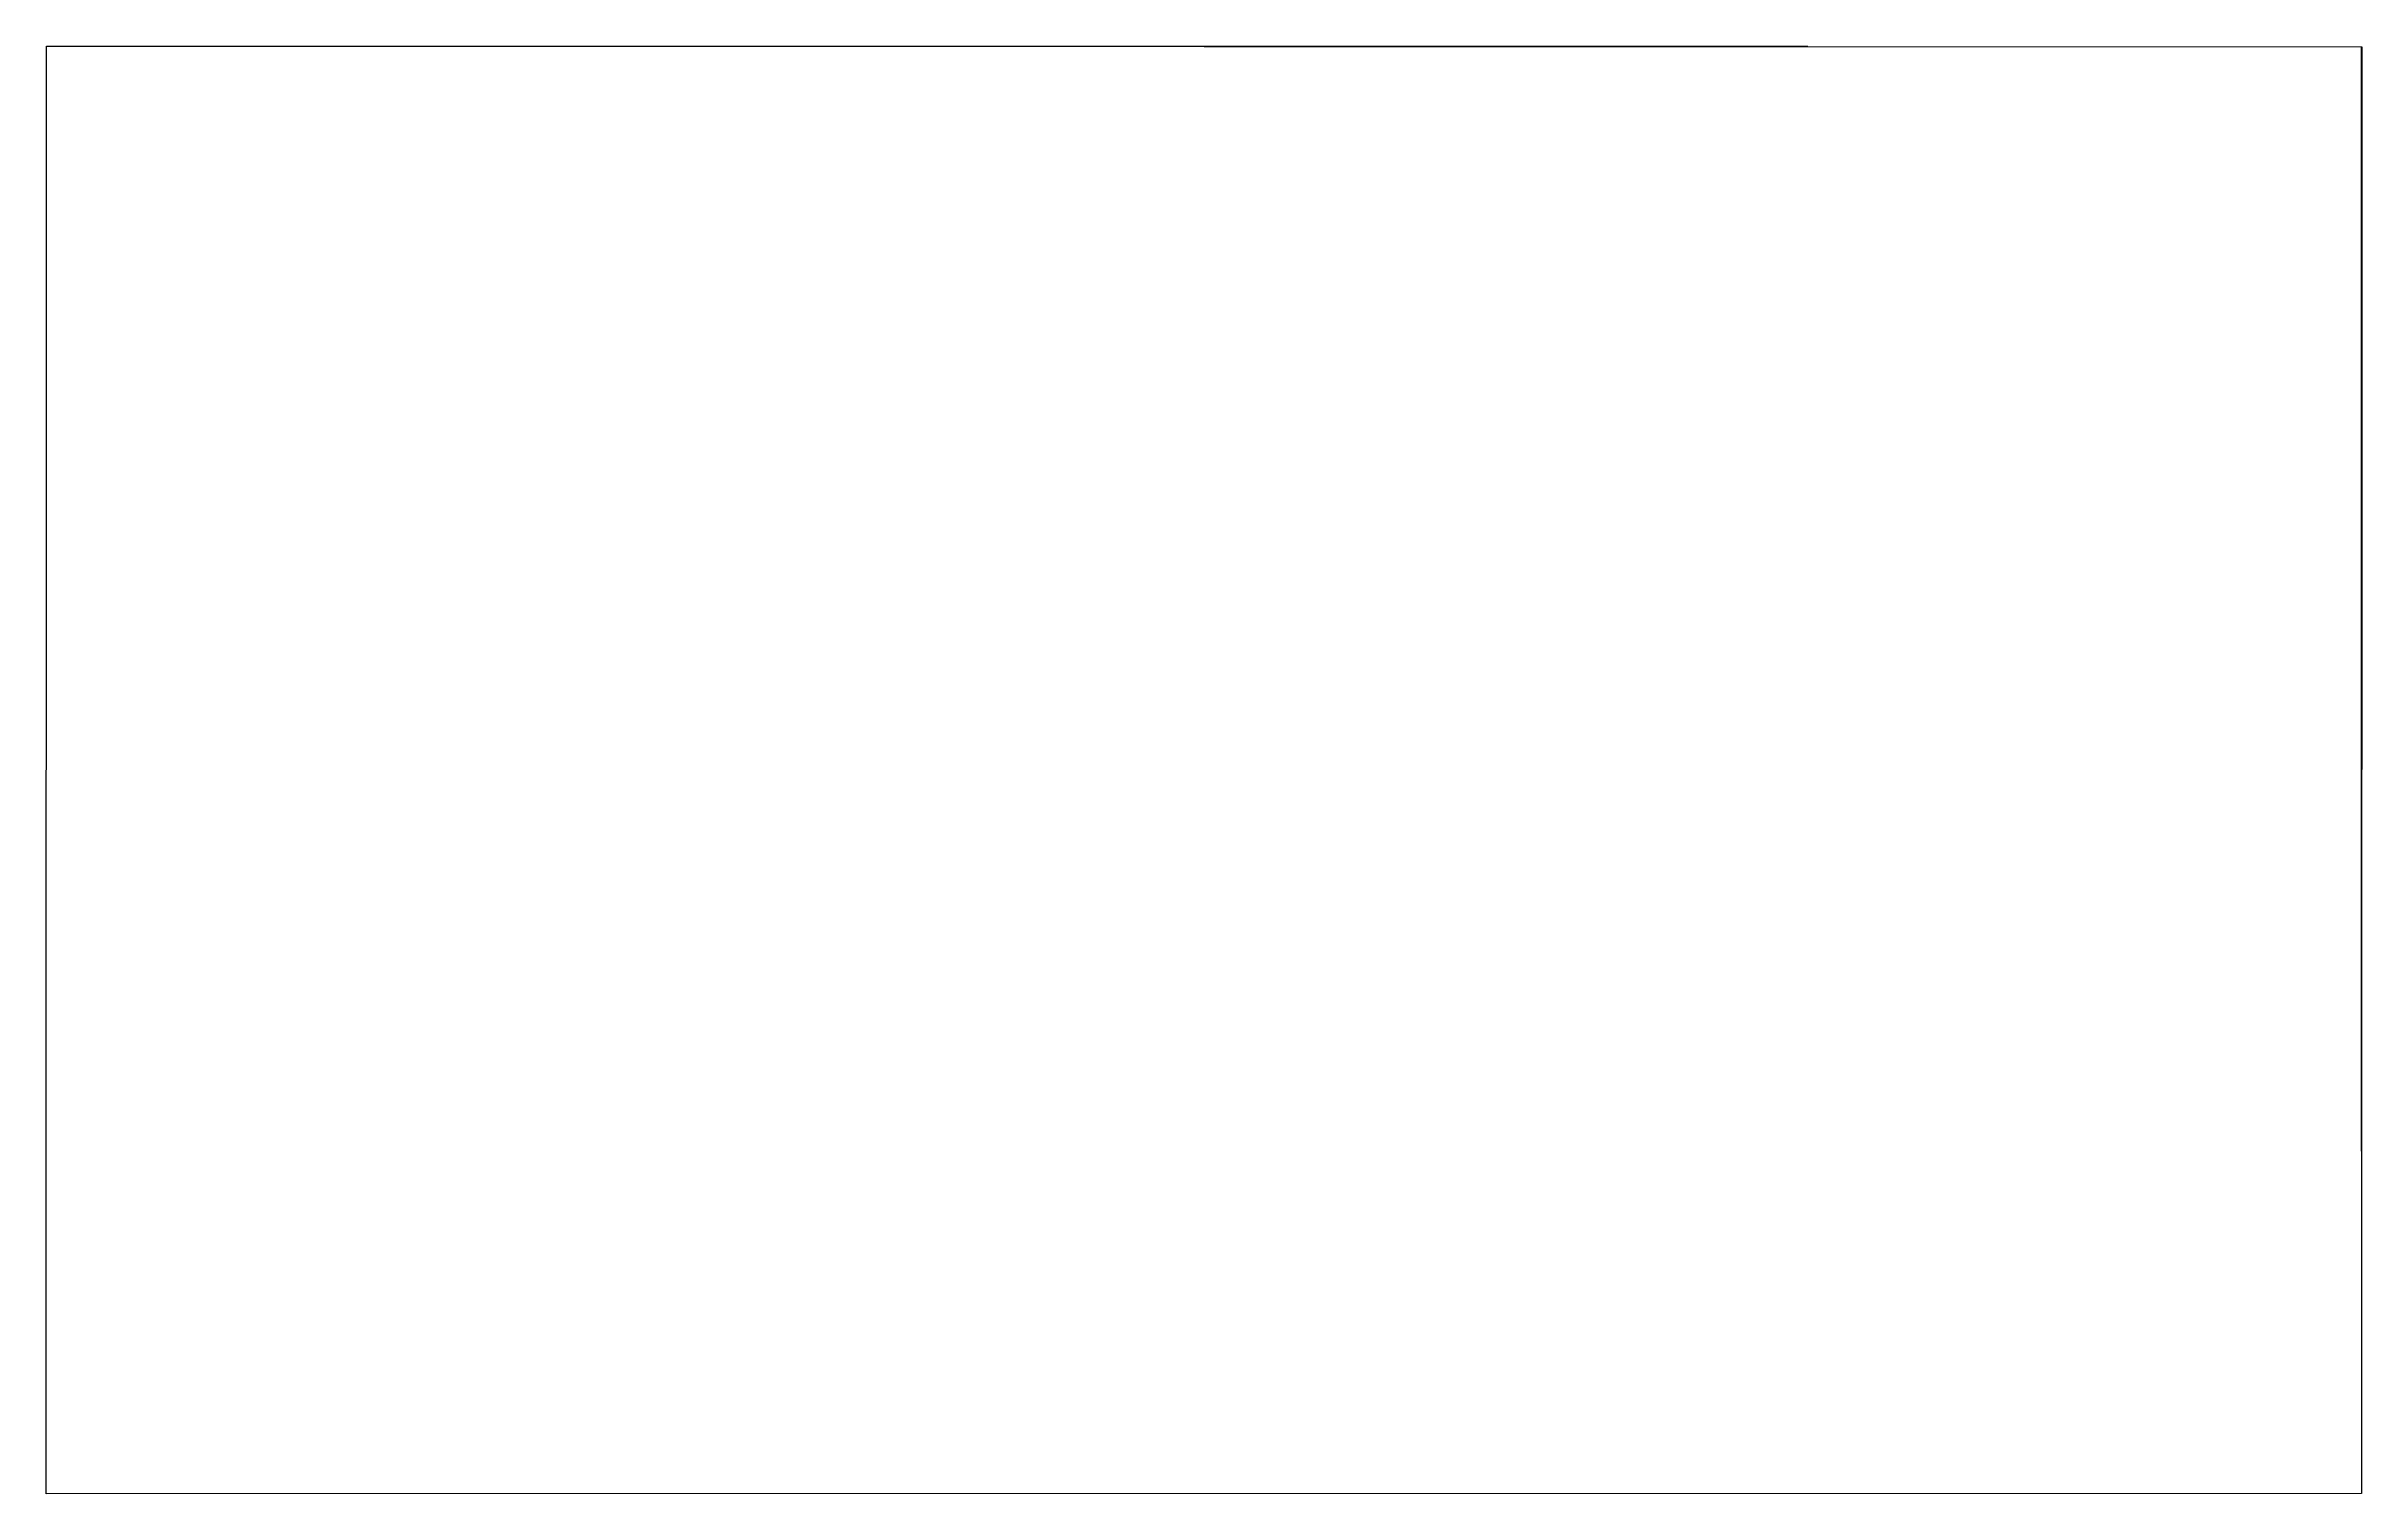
# Paper-space layout 'ANSI B Title Block' of a CAD drawing. Header units: inches. Extents: x 0 to 16, y 0 to 10.
# The model-space entities are those that its viewports show. They can reach past a viewport. Long polylines and large blocks are cut down to what shows.
import ezdxf
from ezdxf.enums import TextEntityAlignment as Align

# ---------------------------------------------------------------- set-up
doc = ezdxf.new("R2010")
doc.units = ezdxf.units.IN
doc.header["$MEASUREMENT"] = 0
for name, color, linetype in [('DESC', 1, 'Continuous'), ('GRY_20AWG', 9, 'Continuous'), ('LOC', 8, 'Continuous'), ('MISC', 2, 'Continuous'), ('POS', 3, 'Continuous'), ('SYMS', 7, 'Continuous'), ('TAGS', 51, 'Continuous'), ('TB_LABELS', 1, 'Continuous'), ('TERMS', 4, 'Continuous'), ('Title Block', 7, 'Continuous'), ('Viewport', 7, 'Continuous')]:
    doc.layers.add(name, color=color, linetype=linetype)
doc.styles.add('Roman', font='romans')
doc.styles.add('WD', font='romans.shx')
doc.styles.add('WD_IEC', font='isocp2.shx', dxfattribs={"width": 0.9, "height": 4})

# ---------------------------------------------------------------- blocks, each defined once
blk = doc.blocks.new('ANSI_border_B')
at = {"layer": 'Title Block'}
for p, q in [((0, 10), (0, 0)), ((16, 10), (0, 10)), ((16, 0), (16, 10)), ((0.6200000000000045, 9.62), (0.6200000000000045, 0.38)), ((15.38, 9.62), (0.6200000000000045, 9.62)), ((9.879999999999995, 9.62), (9.879999999999995, 9.37)), ((15.38, 0.38), (15.38, 9.62)), ((9.879999999999995, 9.37), (15.38, 9.37)), ((0.6200000000000045, 0.38), (15.38, 0.38)), ((0, 0), (16, 0))]:
    blk.add_line(p, q, dxfattribs=at)
at = {"layer": 'Title Block', "const_width": 0.02}
for points in [[(8, 9.87), (8, 9.77)], [(0.3799999999999955, 5), (0.480000000000004, 5)], [(15.62, 5), (15.52, 5)], [(8, 0.13), (8, 0.23)]]:
    blk.add_lwpolyline(points, dxfattribs=at)
at = {"layer": 'Title Block'}
for points in [[(7.849999999999994, 9.77), (8.150000000000006, 9.77), (8, 9.62)], [(0.480000000000004, 4.85), (0.480000000000004, 5.15), (0.6200000000000045, 5)], [(15.52, 4.85), (15.52, 5.15), (15.38, 5)], [(7.849999999999994, 0.23), (8.150000000000006, 0.23), (8, 0.38)]]:
    blk.add_solid(points, dxfattribs=at)
at = {"layer": 'Title Block', "style": 'Roman'}
blk.add_text('REVISIONS', height=0.065, dxfattribs=at).set_placement((12.5902, 9.4525))
blk = doc.blocks.new('ANSI_REVblock_B')
blk.add_line((0, 0), (0, -0.25))
at = {"layer": 'Title Block'}
for p, q in [((-5.5, 0), (-5.5, -0.25)), ((-5.5, 0), (0, 0)), ((-5, -0.25), (-5, 0)), ((-4.620000000000005, -0.25), (-4.620000000000005, 0)), ((-1.879999999999995, -0.25), (-1.879999999999995, 0)), ((-1, -0.25), (-1, 0)), ((-5.5, -0.25), (0, -0.25))]:
    blk.add_line(p, q, dxfattribs=at)
at = {"style": 'WD'}
for tag, p in [('ZONE', (-5.391300000000001, -0.1597)), ('REV', (-4.919900000000013, -0.1597)), ('DESCRIPTION', (-3.617999999999995, -0.1597)), ('DATE', (-1.552300000000002, -0.1597)), ('APPROVED', (-0.7586000000000013, -0.1597))]:
    blk.add_attdef(tag, p, '', height=0.065, dxfattribs=at)
at = {"style": 'WD', "flags": 1}
blk.add_attdef('WD_TB', (-4.504869559459475, -0.1536473604950164), '', height=0.03, dxfattribs=at)
blk = doc.blocks.new('ANSI_tblock_desc_B')
for p, q in [((0, 0), (0, 1.749999999999998)), ((-6.25, 0), (0, 0))]:
    blk.add_line(p, q)
at = {"layer": 'Title Block'}
for p, q in [((-6.25, 0), (-6.25, 1.749999999999998)), ((-6.25, 1.749999999999998), (0, 1.749999999999998)), ((-4.25, 0), (-4.25, 1.749999999999998)), ((-4.25, 1.249999999999998), (0, 1.249999999999998)), ((-6.25, 0.629999999999999), (0, 0.629999999999999)), ((-3.870000000000005, 0.25), (-3.870000000000005, 0.629999999999999)), ((-2.75, 0.25), (-2.75, 0.629999999999999)), ((-0.3799999999999955, 0.25), (-0.3799999999999955, 0.629999999999999)), ((-6.25, 0.3149999999999995), (-4.25, 0.3149999999999995)), ((-4.25, 0.25), (0, 0.25)), ((-3.25, 0), (-3.25, 0.25)), ((-1.75, 0), (-1.75, 0.25))]:
    blk.add_line(p, q, dxfattribs=at)
at = {"color": 0, "style": 'Roman', "flags": 8}
for tag, p in [('FNAME', (-15.44245950125017, 4.04284810559207)), ('REVDATE', (-15.44245950125017, 1.789403751466315)), ('USER', (-15.44245950125017, -0.3800000000000026))]:
    blk.add_attdef(tag, p, '', height=0.15, rotation=90, dxfattribs=at)
at = {"style": 'WD'}
for tag, p in [('PROJDESC', (-2.125, 1.499999999999998)), ('TITLE1', (-2.125, 1.094999999999999)), ('TITLE2', (-2.125, 0.7849999999999966))]:
    blk.add_attdef(tag, text='', height=0.08, dxfattribs=at).set_placement(p, align=Align.CENTER)
for tag, p in [('SIZE', (-4.162356240817324, 0.3198143884137039)), ('FSCM_NO', (-3.400389545262868, 0.3365458991309112)), ('DWG_NO', (-1.658751394544602, 0.3365458991309112)), ('REV', (-0.2648055997967802, 0.3030828776965002)), ('SCALE', (-3.634420437601179, 0.06884166790541713)), ('SHEET', (-0.8829329824265386, 0.09249999999999936))]:
    blk.add_attdef(tag, p, '', height=0.065, dxfattribs=at)
at = {"style": 'WD', "flags": 1}
blk.add_attdef('WD_TB', (-5.570162214955513, 0.17715465685278), '', height=0.08595098538011901, dxfattribs=at)
at = {"layer": 'TB_LABELS', "style": 'WD'}
for s, p in [('SIZE', (-4.204222529381688, 0.6042501502731383)), ('FSCM NO', (-3.819052541671525, 0.5875186196391979)), ('DRAWING NUMBER', (-2.688662418138655, 0.5791528742389609)), ('REV', (-0.3357762402349849, 0.5875186196391979)), ('SHEET', (-1.700617683108966, 0.1636221997519982)), ('SCALE', (-4.204222529381688, 0.1578933503035636))]:
    blk.add_text(s, height=0.08, dxfattribs=at).set_placement(p, align=Align.TOP_LEFT)
blk = doc.blocks.new('HPB11')
for p, q in [((-0.1848931543985819, 0.09375), (0.1800564671119103, 0.09375)), ((0, 0.15625), (0, 0.09375))]:
    blk.add_line(p, q)
for centre in [(-0.1552882372998621, 0), (0.1552882372998621, 0)]:
    blk.add_circle(centre, 0.03221176270013797)
at = {"style": 'WD', "width": 0.7}
for tag, p in [('INST', (0, 0.82585)), ('LOC', (0, 0.65625)), ('DESC1', (0, 0.5)), ('DESC2', (0, 0.34375)), ('XREF', (0, -0.21875))]:
    blk.add_attdef(tag, text='', height=0.125, dxfattribs=at).set_placement(p, align=Align.CENTER)
at = {"style": 'WD'}
blk.add_attdef('TAG1', text='', height=0.125, dxfattribs=at).set_placement((0, 0.1875), align=Align.CENTER)
for tag, p in [('X2LINK', (0, 0.21875)), ('X8LINK', (0, 0))]:
    blk.add_attdef(tag, p, '', height=0.01, dxfattribs=at)
for tag, p, height, flags in [('FAMILY', (0.2046895992784246, 0.1523448292263637), 0.01, 9), ('X4TERM01', (-0.1875, 0), 0.0125, 1), ('X1TERM02', (0.1875, 0), 0.0125, 1), ('CONTACT', (0.2046895992784246, 0.135678162559697), 0.01, 1)]:
    blk.add_attdef(tag, p, '', height=height, dxfattribs=dict(at, flags=flags))
at = {"linetype": 'Continuous', "style": 'WD', "flags": 9}
for tag, p in [('ASSYCODE', (0.2299708045489662, 0.07135761365550457)), ('MFG', (0.2277978195768559, 0.08872665965914969)), ('CAT', (0.2297428652167746, 0.1081684133666007))]:
    blk.add_attdef(tag, text='', height=0.01, dxfattribs=at).set_placement(p, align=Align.CENTER)
at = {"linetype": 'Continuous', "style": 'WD', "flags": 8}
blk.add_attdef('TERM01', text='', height=0.125, dxfattribs=at).set_placement((-0.25, -0.031375), align=Align.TOP_RIGHT)
blk.add_attdef('TERM02', text='', height=0.125, dxfattribs=at).set_placement((0.25, -0.031375), align=Align.TOP_LEFT)
blk = doc.blocks.new('HPB12M')
for p, q in [((0, 0.07442213191374966), (0, -0.03114846444425869)), ((-0.15625, -0.03204548464510951), (0.15625, -0.03204548464510951))]:
    blk.add_line(p, q)
for centre in [(-0.1552882372998621, 0), (0.1552882372998621, 0)]:
    blk.add_circle(centre, 0.03221176270013797)
blk.add_arc((0, -0.005810225392576281), 0.078125, 36.86989764584401, 143.130102354156)
at = {"style": 'WD', "width": 0.7}
for tag, p in [('INST', (0, 0.7375150715002918)), ('LOC', (0, 0.5679150715002919)), ('DESC1', (0, 0.4116650715002919)), ('DESC2', (0, 0.2554150715002919)), ('XREF', (0, -0.2321345797027062))]:
    blk.add_attdef(tag, text='', height=0.125, dxfattribs=at).set_placement(p, align=Align.CENTER)
at = {"style": 'WD'}
blk.add_attdef('TAG1', text='', height=0.125, dxfattribs=at).set_placement((0, 0.09916507150029191), align=Align.CENTER)
for tag, p, height, flags in [('X4TERM01', (-0.1875, 0), 0.0125, 1), ('CONTACT', (0.05437515109657295, 0.0417537581119577), 0.01, 9), ('FAMILY', (0.05437515109657295, 0.05842042477862436), 0.01, 9), ('X1TERM02', (0.1875, 0), 0.0125, 1)]:
    blk.add_attdef(tag, p, '', height=height, dxfattribs=dict(at, flags=flags))
for tag, p in [('X2LINK', (0, 0.125)), ('X8LINK', (0, -0.09375))]:
    blk.add_attdef(tag, p, '', height=0.01, dxfattribs=at)
at = {"linetype": 'Continuous', "style": 'WD', "flags": 9}
for tag, p in [('MFG', (0.07589885549232006, -0.0001764819533099857)), ('CAT', (0.07589885549232006, 0.01749011006654)), ('ASSYCODE', (0.07611001968137904, -0.01689384349138372))]:
    blk.add_attdef(tag, text='', height=0.01, dxfattribs=at).set_placement(p, align=Align.CENTER)
at = {"linetype": 'Continuous', "style": 'WD', "flags": 8}
blk.add_attdef('TERM01', text='', height=0.125, dxfattribs=at).set_placement((-0.25, -0.01575), align=Align.TOP_RIGHT)
blk.add_attdef('TERM02', text='', height=0.125, dxfattribs=at).set_placement((0.25, -0.01575), align=Align.TOP_LEFT)
blk = doc.blocks.new('PLCIO_3516')
at = {"layer": 'SYMS'}
for p, q in [((-0.25, 0.04999999999999982), (-0.25, 0.25)), ((4.1875, 0.25), (-0.25, 0.25)), ((4.1875, -0.25), (4.1875, 0.25)), ((-0.2933012701892219, 0.02500000000000036), (-0.25, 0.04999999999999982)), ((-0.2066987298107781, -0.02499999999999991), (-0.2933012701892219, 0.02500000000000036)), ((-0.0625, 0.0625), (-0.0625, -0.0625)), ((0.0625, 0.0625), (-0.0625, 0.0625)), ((-0.0625, 0.0625), (-0.0625, -0.0625)), ((0.0625, 0.0625), (-0.0625, 0.0625)), ((-0.04419417382415913, -0.04419417382415913), (0.04419417382415913, 0.04419417382415958)), ((0.0625, -0.0625), (0.0625, 0.0625)), ((0.0625, -0.0625), (0.0625, 0.0625)), ((0.1875, 0.0625), (0.1875, -0.0625)), ((0.3125, 0.0625), (0.1875, 0.0625)), ((0.2058058261758409, -0.04419417382415913), (0.2941941738241591, 0.04419417382415958)), ((0.3125, -0.0625), (0.3125, 0.0625)), ((0.4375, 0.0625), (0.4375, -0.0625)), ((0.5625, 0.0625), (0.4375, 0.0625)), ((0.4375, 0.0625), (0.4375, -0.0625)), ((0.5625, 0.0625), (0.4375, 0.0625)), ((0.4558058261758409, -0.04419417382415913), (0.5441941738241591, 0.04419417382415958)), ((0.5625, -0.0625), (0.5625, 0.0625)), ((0.5625, -0.0625), (0.5625, 0.0625)), ((0.6875, 0.0625), (0.6875, -0.0625)), ((0.8125, 0.0625), (0.6875, 0.0625)), ((0.7058058261758409, -0.04419417382415913), (0.7941941738241591, 0.04419417382415958)), ((0.8125, -0.0625), (0.8125, 0.0625)), ((0.9375, 0.0625), (0.9375, -0.0625)), ((1.0625, 0.0625), (0.9375, 0.0625)), ((0.9375, 0.0625), (0.9375, -0.0625)), ((1.0625, 0.0625), (0.9375, 0.0625)), ((0.9558058261758409, -0.04419417382415913), (1.044194173824159, 0.04419417382415958)), ((1.0625, -0.0625), (1.0625, 0.0625)), ((1.0625, -0.0625), (1.0625, 0.0625)), ((1.1875, 0.0625), (1.1875, -0.0625)), ((1.3125, 0.0625), (1.1875, 0.0625)), ((1.205805826175841, -0.04419417382415913), (1.294194173824159, 0.04419417382415958)), ((1.3125, -0.0625), (1.3125, 0.0625)), ((1.4375, 0.0625), (1.4375, -0.0625)), ((1.5625, 0.0625), (1.4375, 0.0625)), ((1.4375, 0.0625), (1.4375, -0.0625)), ((1.5625, 0.0625), (1.4375, 0.0625)), ((1.455805826175841, -0.04419417382415913), (1.544194173824159, 0.04419417382415958)), ((1.5625, -0.0625), (1.5625, 0.0625)), ((1.5625, -0.0625), (1.5625, 0.0625)), ((1.6875, 0.0625), (1.6875, -0.0625)), ((1.8125, 0.0625), (1.6875, 0.0625)), ((1.705805826175841, -0.04419417382415913), (1.794194173824159, 0.04419417382415958)), ((1.8125, -0.0625), (1.8125, 0.0625)), ((1.9375, 0.0625), (1.9375, -0.0625)), ((2.0625, 0.0625), (1.9375, 0.0625)), ((1.9375, 0.0625), (1.9375, -0.0625)), ((2.0625, 0.0625), (1.9375, 0.0625)), ((1.955805826175841, -0.04419417382415913), (2.044194173824159, 0.04419417382415958)), ((2.0625, -0.0625), (2.0625, 0.0625)), ((2.0625, -0.0625), (2.0625, 0.0625)), ((2.1875, 0.0625), (2.1875, -0.0625)), ((2.3125, 0.0625), (2.1875, 0.0625)), ((2.205805826175841, -0.04419417382415913), (2.294194173824159, 0.04419417382415958)), ((2.3125, -0.0625), (2.3125, 0.0625)), ((2.4375, 0.0625), (2.4375, -0.0625)), ((2.5625, 0.0625), (2.4375, 0.0625)), ((2.455805826175841, -0.04419417382415913), (2.54419417382416, 0.04419417382415958)), ((2.5625, -0.0625), (2.5625, 0.0625)), ((2.6875, 0.0625), (2.6875, -0.0625)), ((2.8125, 0.0625), (2.6875, 0.0625)), ((2.70580582617584, -0.04419417382415913), (2.79419417382416, 0.04419417382415958)), ((2.8125, -0.0625), (2.8125, 0.0625)), ((2.9375, 0.0625), (2.9375, -0.0625)), ((3.0625, 0.0625), (2.9375, 0.0625)), ((2.9375, 0.0625), (2.9375, -0.0625)), ((3.0625, 0.0625), (2.9375, 0.0625)), ((2.95580582617584, -0.04419417382415913), (3.04419417382416, 0.04419417382415958)), ((3.0625, -0.0625), (3.0625, 0.0625)), ((3.0625, -0.0625), (3.0625, 0.0625)), ((3.1875, 0.0625), (3.1875, -0.0625)), ((3.3125, 0.0625), (3.1875, 0.0625)), ((3.20580582617584, -0.04419417382415913), (3.29419417382416, 0.04419417382415958)), ((3.3125, -0.0625), (3.3125, 0.0625)), ((3.4375, 0.0625), (3.4375, -0.0625)), ((3.5625, 0.0625), (3.4375, 0.0625)), ((3.45580582617584, -0.04419417382415913), (3.54419417382416, 0.04419417382415958)), ((3.5625, -0.0625), (3.5625, 0.0625)), ((3.6875, 0.0625), (3.6875, -0.0625)), ((3.8125, 0.0625), (3.6875, 0.0625)), ((3.70580582617584, -0.04419417382415913), (3.79419417382416, 0.04419417382415958)), ((3.8125, -0.0625), (3.8125, 0.0625)), ((3.9375, 0.0625), (3.9375, -0.0625)), ((4.0625, 0.0625), (3.9375, 0.0625)), ((3.95580582617584, -0.04419417382415913), (4.04419417382416, 0.04419417382415958)), ((4.0625, -0.0625), (4.0625, 0.0625)), ((-0.25, -0.04999999999999982), (-0.2066987298107781, -0.02499999999999991)), ((-0.25, -0.25), (-0.25, -0.04999999999999982)), ((-0.0625, -0.0625), (0.0625, -0.0625)), ((-0.0625, -0.0625), (0.0625, -0.0625)), ((0.1875, -0.0625), (0.3125, -0.0625)), ((0.4375, -0.0625), (0.5625, -0.0625)), ((0.4375, -0.0625), (0.5625, -0.0625)), ((0.6875, -0.0625), (0.8125, -0.0625)), ((0.9375, -0.0625), (1.0625, -0.0625)), ((0.9375, -0.0625), (1.0625, -0.0625)), ((1.1875, -0.0625), (1.3125, -0.0625)), ((1.4375, -0.0625), (1.5625, -0.0625)), ((1.4375, -0.0625), (1.5625, -0.0625)), ((1.6875, -0.0625), (1.8125, -0.0625)), ((1.9375, -0.0625), (2.0625, -0.0625)), ((1.9375, -0.0625), (2.0625, -0.0625)), ((2.1875, -0.0625), (2.3125, -0.0625)), ((2.4375, -0.0625), (2.5625, -0.0625)), ((2.6875, -0.0625), (2.8125, -0.0625)), ((2.9375, -0.0625), (3.0625, -0.0625)), ((2.9375, -0.0625), (3.0625, -0.0625)), ((3.1875, -0.0625), (3.3125, -0.0625)), ((3.4375, -0.0625), (3.5625, -0.0625)), ((3.6875, -0.0625), (3.8125, -0.0625)), ((3.9375, -0.0625), (4.0625, -0.0625)), ((-0.25, -0.25), (4.1875, -0.25))]:
    blk.add_line(p, q, dxfattribs=at)
for centre in [(0, 0), (0.25, 0), (0.5, 0), (0.75, 0), (1, 0), (1.25, 0), (1.5, 0), (1.75, 0), (2, 0), (2.25, 0), (2.5, 0), (2.75, 0), (3, 0), (3.25, 0), (3.5, 0), (3.75, 0), (4, 0)]:
    blk.add_circle(centre, 0.0625, dxfattribs=at)
at = {"style": 'WD', "width": 0.8}
for tag, p in [('INST', (-0.734375, 0)), ('LOC', (-0.65625, 0))]:
    blk.add_attdef(tag, text='', height=0.0625, rotation=90, dxfattribs=at).set_placement(p, align=Align.CENTER)
at = {"style": 'WD'}
blk.add_attdef('TAG_1', text='', height=0.0625, rotation=90, dxfattribs=at).set_placement((-0.1607576457281292, 0), align=Align.CENTER)
at = {"layer": 'SYMS', "style": 'WD', "width": 0.9}
for tag, p in [('TERMDESC19', (0.03255208333333326, 0.3125)), ('TERMDESC21', (0.5325520833333335, 0.3125)), ('TERMDESC23', (1.032552083333333, 0.3125)), ('TERMDESC25', (1.532552083333333, 0.3125)), ('TERMDESC27', (2.032552083333333, 0.3125)), ('TERMDESC31', (3.032552083333333, 0.3125))]:
    blk.add_attdef(tag, text='', height=0.0625, rotation=90, dxfattribs=at).set_placement(p, align=Align.TOP_LEFT)
for tag, p in [('DESCA22', (0.703125, 0.34375)), ('DESCB22', (0.78125, 0.34375)), ('DESCC22', (0.859375, 0.34375)), ('DESCD22', (0.9375, 0.34375)), ('DESCE22', (1.015625, 0.34375)), ('DESCA24', (1.203125, 0.34375)), ('DESCB24', (1.28125, 0.34375)), ('DESCC24', (1.359375, 0.34375)), ('DESCD24', (1.4375, 0.34375)), ('DESCE24', (1.515625, 0.34375)), ('DESCA26', (1.703125, 0.34375)), ('DESCB26', (1.78125, 0.34375)), ('DESCC26', (1.859375, 0.34375)), ('DESCD26', (1.9375, 0.34375)), ('DESCE26', (2.015625, 0.34375)), ('DESCA28', (2.203125, 0.34375)), ('DESCB28', (2.28125, 0.34375)), ('DESCC28', (2.359375, 0.34375)), ('DESCD28', (2.4375, 0.34375)), ('DESCA29', (2.453125, 0.34375)), ('DESCE28', (2.515625, 0.34375)), ('DESCB29', (2.53125, 0.34375)), ('DESCC29', (2.609375, 0.34375)), ('DESCD29', (2.6875, 0.34375)), ('DESCA30', (2.703125, 0.34375)), ('DESCE29', (2.765625, 0.34375)), ('DESCB30', (2.78125, 0.34375)), ('DESCC30', (2.859375, 0.34375)), ('DESCD30', (2.9375, 0.34375)), ('DESCE30', (3.015625, 0.34375)), ('DESCA32', (3.203125, 0.34375)), ('DESCB32', (3.28125, 0.34375)), ('DESCC32', (3.359375, 0.34375)), ('DESCD32', (3.4375, 0.34375)), ('DESCA33', (3.453125, 0.34375)), ('DESCE32', (3.515625, 0.34375)), ('DESCB33', (3.53125, 0.34375)), ('DESCC33', (3.609375, 0.34375)), ('DESCD33', (3.6875, 0.34375)), ('DESCA34', (3.703125, 0.34375)), ('DESCE33', (3.765625, 0.34375)), ('DESCB34', (3.78125, 0.34375)), ('DESCC34', (3.859375, 0.34375)), ('DESCD34', (3.9375, 0.34375)), ('DESCA35', (3.953125, 0.34375)), ('DESCE34', (4.015625, 0.34375)), ('DESCB35', (4.03125, 0.34375)), ('DESCC35', (4.109375, 0.34375)), ('DESCD35', (4.1875, 0.34375)), ('DESCE35', (4.265625, 0.34375))]:
    blk.add_attdef(tag, p, '', height=0.0625, rotation=90, dxfattribs=at)
for tag, p in [('TERM19', (-0.09375, 0)), ('TERM20', (0.15625, 0)), ('TERM21', (0.40625, 0)), ('TERM22', (0.65625, 0)), ('TERM23', (0.90625, 0)), ('TERM24', (1.15625, 0)), ('TERM25', (1.40625, 0)), ('TERM26', (1.65625, 0)), ('TERM27', (1.90625, 0)), ('TERM28', (2.15625, 0)), ('TERM29', (2.40625, 0)), ('TERM30', (2.65625, 0)), ('TERM31', (2.90625, 0)), ('TERM32', (3.15625, 0)), ('TERM33', (3.40625, 0)), ('TERM34', (3.65625, 0)), ('TERM35', (3.90625, 0))]:
    blk.add_attdef(tag, text='', height=0.0625, rotation=90, dxfattribs=at).set_placement(p, align=Align.CENTER)
at = {"layer": 'SYMS', "style": 'WD', "flags": 1}
for tag, p in [('X2TERM19', (0, 0.0625)), ('X2TERM21', (0.5, 0.0625)), ('X2TERM23', (1, 0.0625)), ('X2TERM25', (1.5, 0.0625)), ('X2TERM27', (2, 0.0625)), ('X2TERM31', (3, 0.0625)), ('X8TERM20', (0.25, -0.0625)), ('X8TERM22', (0.75, -0.0625)), ('X8TERM24', (1.25, -0.0625)), ('X8TERM26', (1.75, -0.0625)), ('X8TERM28', (2.25, -0.0625)), ('X8TERM29', (2.5, -0.0625)), ('X8TERM30', (2.75, -0.0625)), ('X8TERM32', (3.25, -0.0625)), ('X8TERM33', (3.5, -0.0625)), ('X8TERM34', (3.75, -0.0625)), ('X8TERM35', (4, -0.0625))]:
    blk.add_attdef(tag, text='', height=0.005, rotation=90, dxfattribs=at).set_placement(p, align=Align.RIGHT)
at = {"layer": 'SYMS', "style": 'WD'}
for tag, p in [('TAGA22', (0.84375, 0)), ('TAGA24', (1.34375, 0)), ('TAGA26', (1.84375, 0)), ('TAGA28', (2.34375, 0)), ('TAGA29', (2.59375, 0)), ('TAGA30', (2.84375, 0)), ('TAGA32', (3.34375, 0)), ('TAGA33', (3.59375, 0)), ('TAGA34', (3.84375, 0)), ('TAGA35', (4.09375, 0))]:
    blk.add_attdef(tag, text='', height=0.0625, rotation=90, dxfattribs=at).set_placement(p, align=Align.TOP_CENTER)
at = {"layer": 'SYMS', "style": 'WD', "width": 0.9}
for tag, p in [('TERMDESC20', (0.28125, -0.3125)), ('TERMDESC22', (0.78125, -0.3125)), ('TERMDESC24', (1.28125, -0.3125)), ('TERMDESC26', (1.78125, -0.3125)), ('TERMDESC28', (2.28125, -0.3125)), ('TERMDESC30', (2.78125, -0.3125)), ('TERMDESC32', (3.28125, -0.3125)), ('TERMDESC33', (3.53125, -0.3125)), ('TERMDESC34', (3.78125, -0.3125)), ('TERMDESC35', (4.03125, -0.3125)), ('TERMDESC29', (2.53125, -0.3125))]:
    blk.add_attdef(tag, text='', height=0.0625, rotation=90, dxfattribs=at).set_placement(p, align=Align.TOP_RIGHT)
blk = doc.blocks.new('PLCIO_3199$$1')
at = {"layer": 'SYMS'}
for p, q in [((-0.25, 0.25), (-0.25, -0.25)), ((4.4375, 0.25), (-0.25, 0.25)), ((4.437499999999999, 0.04999999999999982), (4.4375, 0.25)), ((-0.0625, 0.0625), (-0.0625, -0.0625)), ((0.0625, 0.0625), (-0.0625, 0.0625)), ((-0.0625, 0.0625), (-0.0625, -0.0625)), ((0.0625, 0.0625), (-0.0625, 0.0625)), ((-0.04419417382415913, -0.04419417382415958), (0.04419417382415913, 0.04419417382415958)), ((0.0625, -0.0625), (0.0625, 0.0625)), ((0.0625, -0.0625), (0.0625, 0.0625)), ((0.1875, 0.0625), (0.1875, -0.0625)), ((0.3125, 0.0625), (0.1875, 0.0625)), ((0.2058058261758409, -0.04419417382415958), (0.2941941738241591, 0.04419417382415958)), ((0.3125, -0.0625), (0.3125, 0.0625)), ((0.4375, 0.0625), (0.4375, -0.0625)), ((0.5625, 0.0625), (0.4375, 0.0625)), ((0.4558058261758404, -0.04419417382415958), (0.5441941738241596, 0.04419417382415958)), ((0.5625, -0.0625), (0.5625, 0.0625)), ((0.6875, 0.0625), (0.6875, -0.0625)), ((0.8125, 0.0625), (0.6875, 0.0625)), ((0.6875, 0.0625), (0.6875, -0.0625)), ((0.8125, 0.0625), (0.6875, 0.0625)), ((0.7058058261758404, -0.04419417382415958), (0.7941941738241596, 0.04419417382415958)), ((0.8125, -0.0625), (0.8125, 0.0625)), ((0.8125, -0.0625), (0.8125, 0.0625)), ((0.9375, 0.0625), (0.9375, -0.0625)), ((1.0625, 0.0625), (0.9375, 0.0625)), ((0.9375, 0.0625), (0.9375, -0.0625)), ((1.0625, 0.0625), (0.9375, 0.0625)), ((0.9558058261758404, -0.04419417382415958), (1.04419417382416, 0.04419417382415958)), ((1.0625, -0.0625), (1.0625, 0.0625)), ((1.0625, -0.0625), (1.0625, 0.0625)), ((1.1875, 0.0625), (1.1875, -0.0625)), ((1.3125, 0.0625), (1.1875, 0.0625)), ((1.1875, 0.0625), (1.1875, -0.0625)), ((1.3125, 0.0625), (1.1875, 0.0625)), ((1.20580582617584, -0.04419417382415958), (1.29419417382416, 0.04419417382415958)), ((1.3125, -0.0625), (1.3125, 0.0625)), ((1.3125, -0.0625), (1.3125, 0.0625)), ((1.4375, 0.0625), (1.4375, -0.0625)), ((1.5625, 0.0625), (1.4375, 0.0625)), ((1.4375, 0.0625), (1.4375, -0.0625)), ((1.5625, 0.0625), (1.4375, 0.0625)), ((1.45580582617584, -0.04419417382415958), (1.54419417382416, 0.04419417382415958)), ((1.5625, -0.0625), (1.5625, 0.0625)), ((1.5625, -0.0625), (1.5625, 0.0625)), ((1.6875, 0.0625), (1.6875, -0.0625)), ((1.8125, 0.0625), (1.6875, 0.0625)), ((1.6875, 0.0625), (1.6875, -0.0625)), ((1.8125, 0.0625), (1.6875, 0.0625)), ((1.70580582617584, -0.04419417382415958), (1.79419417382416, 0.04419417382415958)), ((1.8125, -0.0625), (1.8125, 0.0625)), ((1.8125, -0.0625), (1.8125, 0.0625)), ((1.9375, 0.0625), (1.9375, -0.0625)), ((2.0625, 0.0625), (1.9375, 0.0625)), ((1.9375, 0.0625), (1.9375, -0.0625)), ((2.0625, 0.0625), (1.9375, 0.0625)), ((1.95580582617584, -0.04419417382415958), (2.04419417382416, 0.04419417382415958)), ((2.0625, -0.0625), (2.0625, 0.0625)), ((2.0625, -0.0625), (2.0625, 0.0625)), ((2.1875, 0.0625), (2.1875, -0.0625)), ((2.3125, 0.0625), (2.1875, 0.0625)), ((2.1875, 0.0625), (2.1875, -0.0625)), ((2.3125, 0.0625), (2.1875, 0.0625)), ((2.20580582617584, -0.04419417382415958), (2.29419417382416, 0.04419417382415958)), ((2.3125, -0.0625), (2.3125, 0.0625)), ((2.3125, -0.0625), (2.3125, 0.0625)), ((2.4375, 0.0625), (2.4375, -0.0625)), ((2.5625, 0.0625), (2.4375, 0.0625)), ((2.4375, 0.0625), (2.4375, -0.0625)), ((2.5625, 0.0625), (2.4375, 0.0625)), ((2.45580582617584, -0.04419417382415958), (2.54419417382416, 0.04419417382415958)), ((2.5625, -0.0625), (2.5625, 0.0625)), ((2.5625, -0.0625), (2.5625, 0.0625)), ((2.6875, 0.0625), (2.6875, -0.0625)), ((2.8125, 0.0625), (2.6875, 0.0625)), ((2.6875, 0.0625), (2.6875, -0.0625)), ((2.8125, 0.0625), (2.6875, 0.0625)), ((2.70580582617584, -0.04419417382415958), (2.79419417382416, 0.04419417382415958)), ((2.8125, -0.0625), (2.8125, 0.0625)), ((2.8125, -0.0625), (2.8125, 0.0625)), ((2.9375, 0.0625), (2.9375, -0.0625)), ((3.0625, 0.0625), (2.9375, 0.0625)), ((2.9375, 0.0625), (2.9375, -0.0625)), ((3.0625, 0.0625), (2.9375, 0.0625)), ((2.95580582617584, -0.04419417382415958), (3.04419417382416, 0.04419417382415958)), ((3.0625, -0.0625), (3.0625, 0.0625)), ((3.0625, -0.0625), (3.0625, 0.0625)), ((3.1875, 0.0625), (3.1875, -0.0625)), ((3.3125, 0.0625), (3.1875, 0.0625)), ((3.1875, 0.0625), (3.1875, -0.0625)), ((3.3125, 0.0625), (3.1875, 0.0625)), ((3.20580582617584, -0.04419417382415958), (3.29419417382416, 0.04419417382415958)), ((3.3125, -0.0625), (3.3125, 0.0625)), ((3.3125, -0.0625), (3.3125, 0.0625)), ((3.4375, 0.0625), (3.4375, -0.0625)), ((3.5625, 0.0625), (3.4375, 0.0625)), ((3.4375, 0.0625), (3.4375, -0.0625)), ((3.5625, 0.0625), (3.4375, 0.0625)), ((3.45580582617584, -0.04419417382415958), (3.54419417382416, 0.04419417382415958)), ((3.5625, -0.0625), (3.5625, 0.0625)), ((3.5625, -0.0625), (3.5625, 0.0625)), ((3.6875, 0.0625), (3.6875, -0.0625)), ((3.8125, 0.0625), (3.6875, 0.0625)), ((3.6875, 0.0625), (3.6875, -0.0625)), ((3.8125, 0.0625), (3.6875, 0.0625)), ((3.70580582617584, -0.04419417382415958), (3.79419417382416, 0.04419417382415958)), ((3.8125, -0.0625), (3.8125, 0.0625)), ((3.8125, -0.0625), (3.8125, 0.0625)), ((3.9375, 0.0625), (3.9375, -0.0625)), ((4.0625, 0.0625), (3.9375, 0.0625)), ((3.9375, 0.0625), (3.9375, -0.0625)), ((4.0625, 0.0625), (3.9375, 0.0625)), ((3.95580582617584, -0.04419417382415958), (4.04419417382416, 0.04419417382415958)), ((4.0625, -0.0625), (4.0625, 0.0625)), ((4.0625, -0.0625), (4.0625, 0.0625)), ((4.1875, 0.0625), (4.1875, -0.0625)), ((4.3125, 0.0625), (4.1875, 0.0625)), ((4.1875, 0.0625), (4.1875, -0.0625)), ((4.3125, 0.0625), (4.1875, 0.0625)), ((4.20580582617584, -0.04419417382415958), (4.29419417382416, 0.04419417382415958)), ((4.3125, -0.0625), (4.3125, 0.0625)), ((4.3125, -0.0625), (4.3125, 0.0625)), ((4.394198729810777, 0.02499999999999947), (4.437499999999999, 0.04999999999999982)), ((4.480801270189222, -0.02499999999999947), (4.394198729810777, 0.02499999999999947)), ((-0.0625, -0.0625), (0.0625, -0.0625)), ((-0.0625, -0.0625), (0.0625, -0.0625)), ((0.1875, -0.0625), (0.3125, -0.0625)), ((0.4375, -0.0625), (0.5625, -0.0625)), ((0.6875, -0.0625), (0.8125, -0.0625)), ((0.6875, -0.0625), (0.8125, -0.0625)), ((0.9375, -0.0625), (1.0625, -0.0625)), ((0.9375, -0.0625), (1.0625, -0.0625)), ((1.1875, -0.0625), (1.3125, -0.0625)), ((1.1875, -0.0625), (1.3125, -0.0625)), ((1.4375, -0.0625), (1.5625, -0.0625)), ((1.4375, -0.0625), (1.5625, -0.0625)), ((1.6875, -0.0625), (1.8125, -0.0625)), ((1.6875, -0.0625), (1.8125, -0.0625)), ((1.9375, -0.0625), (2.0625, -0.0625)), ((1.9375, -0.0625), (2.0625, -0.0625)), ((2.1875, -0.0625), (2.3125, -0.0625)), ((2.1875, -0.0625), (2.3125, -0.0625)), ((2.4375, -0.0625), (2.5625, -0.0625)), ((2.4375, -0.0625), (2.5625, -0.0625)), ((2.6875, -0.0625), (2.8125, -0.0625)), ((2.6875, -0.0625), (2.8125, -0.0625)), ((2.9375, -0.0625), (3.0625, -0.0625)), ((2.9375, -0.0625), (3.0625, -0.0625)), ((3.1875, -0.0625), (3.3125, -0.0625)), ((3.1875, -0.0625), (3.3125, -0.0625)), ((3.4375, -0.0625), (3.5625, -0.0625)), ((3.4375, -0.0625), (3.5625, -0.0625)), ((3.6875, -0.0625), (3.8125, -0.0625)), ((3.6875, -0.0625), (3.8125, -0.0625)), ((3.9375, -0.0625), (4.0625, -0.0625)), ((3.9375, -0.0625), (4.0625, -0.0625)), ((4.1875, -0.0625), (4.3125, -0.0625)), ((4.1875, -0.0625), (4.3125, -0.0625)), ((4.4375, -0.04999999999999982), (4.480801270189222, -0.02499999999999947)), ((4.4375, -0.25), (4.4375, -0.04999999999999982)), ((-0.25, -0.25), (4.4375, -0.25))]:
    blk.add_line(p, q, dxfattribs=at)
for centre in [(0, 0), (0.25, 0), (0.5, 0), (0.75, 0), (1, 0), (1.25, 0), (1.5, 0), (1.75, 0), (2, 0), (2.25, 0), (2.5, 0), (2.75, 0), (3, 0), (3.25, 0), (3.5, 0), (3.75, 0), (4, 0), (4.25, 0)]:
    blk.add_circle(centre, 0.0625, dxfattribs=at)
at = {"layer": 'DESC', "style": 'WD', "width": 0.9}
for tag, p in [('DESCA05', (0.953125, -0.578125)), ('DESCB05', (1.03125, -0.578125)), ('DESCC05', (1.109375, -0.578125)), ('DESCD05', (1.1875, -0.578125)), ('DESCA06', (1.203125, -0.578125)), ('DESCE05', (1.265625, -0.578125)), ('DESCB06', (1.28125, -0.578125)), ('DESCC06', (1.359375, -0.578125)), ('DESCD06', (1.4375, -0.578125)), ('DESCA07', (1.453125, -0.578125)), ('DESCE06', (1.515625, -0.578125)), ('DESCB07', (1.53125, -0.578125)), ('DESCC07', (1.609375, -0.578125)), ('DESCD07', (1.6875, -0.578125)), ('DESCA08', (1.703125, -0.578125)), ('DESCE07', (1.765625, -0.578125)), ('DESCB08', (1.78125, -0.578125)), ('DESCC08', (1.859375, -0.578125)), ('DESCD08', (1.9375, -0.578125)), ('DESCA09', (1.953125, -0.578125)), ('DESCE08', (2.015625, -0.578125)), ('DESCB09', (2.03125, -0.578125)), ('DESCC09', (2.109375, -0.578125)), ('DESCD09', (2.1875, -0.578125)), ('DESCA10', (2.203125, -0.578125)), ('DESCE09', (2.265625, -0.578125)), ('DESCB10', (2.28125, -0.578125)), ('DESCC10', (2.359375, -0.578125)), ('DESCD10', (2.4375, -0.578125)), ('DESCA11', (2.453125, -0.578125)), ('DESCE10', (2.515625, -0.578125)), ('DESCB11', (2.53125, -0.578125)), ('DESCC11', (2.609375, -0.578125)), ('DESCD11', (2.6875, -0.578125)), ('DESCA12', (2.703125, -0.578125)), ('DESCE11', (2.765625, -0.578125)), ('DESCB12', (2.78125, -0.578125)), ('DESCC12', (2.859375, -0.578125)), ('DESCD12', (2.9375, -0.578125)), ('DESCA13', (2.953125, -0.578125)), ('DESCE12', (3.015625, -0.578125)), ('DESCB13', (3.03125, -0.578125)), ('DESCC13', (3.109375, -0.578125)), ('DESCD13', (3.1875, -0.578125)), ('DESCA14', (3.203125, -0.578125)), ('DESCE13', (3.265625, -0.578125)), ('DESCB14', (3.28125, -0.578125)), ('DESCC14', (3.359375, -0.578125)), ('DESCD14', (3.4375, -0.578125)), ('DESCA15', (3.453125, -0.578125)), ('DESCE14', (3.515625, -0.578125)), ('DESCB15', (3.53125, -0.578125)), ('DESCC15', (3.609375, -0.578125)), ('DESCD15', (3.6875, -0.578125)), ('DESCA16', (3.703125, -0.578125)), ('DESCE15', (3.765625, -0.578125)), ('DESCB16', (3.78125, -0.578125)), ('DESCC16', (3.859375, -0.578125)), ('DESCD16', (3.9375, -0.578125)), ('DESCA17', (3.953125, -0.578125)), ('DESCE16', (4.015625, -0.578125)), ('DESCB17', (4.03125, -0.578125)), ('DESCC17', (4.109375, -0.578125)), ('DESCD17', (4.1875, -0.578125)), ('DESCA18', (4.203125, -0.578125)), ('DESCE17', (4.265625, -0.578125)), ('DESCB18', (4.28125, -0.578125)), ('DESCC18', (4.359375, -0.578125)), ('DESCD18', (4.4375, -0.578125)), ('DESCE18', (4.515625, -0.578125))]:
    blk.add_attdef(tag, text='', height=0.0625, rotation=90, dxfattribs=at).set_placement(p, align=Align.RIGHT)
at = {"layer": 'DESC', "style": 'WD', "width": 0.8}
blk.add_attdef('DESC', text='', height=0.0625, dxfattribs=at).set_placement((2.148841855951571, -0.6994130292212457), align=Align.CENTER)
at = {"layer": 'LOC', "style": 'WD', "width": 0.8}
for tag, p in [('INST', (-0.734375, 0)), ('LOC', (-0.65625, 0))]:
    blk.add_attdef(tag, text='', height=0.0625, rotation=90, dxfattribs=at).set_placement(p, align=Align.CENTER)
at = {"layer": 'MISC', "style": 'WD'}
blk.add_attdef('LINE2', text='', height=0.0625, rotation=90, dxfattribs=at).set_placement((-0.34375, 0), align=Align.CENTER)
at = {"layer": 'MISC', "style": 'WD', "flags": 1}
for tag, p in [('X2TERM01', (0, 0.0625)), ('X2TERM04', (0.75, 0.0625)), ('X2TERM05', (1, 0.0625)), ('X2TERM06', (1.25, 0.0625)), ('X2TERM07', (1.5, 0.0625)), ('X2TERM08', (1.75, 0.0625)), ('X2TERM09', (2, 0.0625)), ('X2TERM10', (2.25, 0.0625)), ('X2TERM11', (2.5, 0.0625)), ('X2TERM12', (2.75, 0.0625)), ('X2TERM13', (3, 0.0625)), ('X2TERM14', (3.25, 0.0625)), ('X2TERM15', (3.5, 0.0625)), ('X2TERM16', (3.75, 0.0625)), ('X2TERM17', (4, 0.0625)), ('X2TERM18', (4.25, 0.0625)), ('X8TERM02', (0.25, -0.0625)), ('X8TERM03', (0.5, -0.0625))]:
    blk.add_attdef(tag, text='', height=0.005, rotation=90, dxfattribs=at).set_placement(p, align=Align.RIGHT)
at = {"layer": 'MISC', "style": 'WD', "flags": 9}
blk.add_attdef('ASSYCODE', text='', height=0.005, rotation=90, dxfattribs=at).set_placement((-0.535678806827752, -0.114985402274483), align=Align.CENTER)
at = {"layer": 'MISC', "style": 'WD', "flags": 1}
blk.add_attdef('LINE1', text='', height=0.0625, dxfattribs=at).set_placement((0.7781249999999993, -0.5500000000000007), align=Align.CENTER)
at = {"layer": 'MISC', "style": 'WD'}
for tag, width, p in [('MFG', 0.8, (2.190508522618238, -0.5494130292212462)), ('CAT', 0.9, (2.169079951189667, -0.8494130292212461))]:
    blk.add_attdef(tag, text='', height=0.0625, dxfattribs=dict(at, width=width)).set_placement(p, align=Align.CENTER)
at = {"layer": 'TAGS', "style": 'WD', "flags": 1}
blk.add_attdef('TAG', text='', height=0.0625, rotation=90, dxfattribs=at).set_placement((-0.160757645728129, 0), align=Align.CENTER)
for tag, p in [('TAGA05', (1.09375, 0)), ('TAGA06', (1.34375, 0)), ('TAGA07', (1.59375, 0)), ('TAGA08', (1.84375, 0)), ('TAGA09', (2.09375, 0)), ('TAGA10', (2.34375, 0)), ('TAGA11', (2.59375, 0)), ('TAGA12', (2.84375, 0)), ('TAGA13', (3.09375, 0)), ('TAGA14', (3.34375, 0)), ('TAGA15', (3.59375, 0)), ('TAGA16', (3.84375, 0)), ('TAGA17', (4.09375, 0)), ('TAGA18', (4.34375, 0))]:
    blk.add_attdef(tag, text='', height=0.0625, rotation=90, dxfattribs=at).set_placement(p, align=Align.TOP_CENTER)
at = {"layer": 'TERMS', "style": 'WD', "width": 0.9}
for tag, p in [('TERMDESC01', (0.03255208333333304, 0.3125)), ('TERMDESC04', (0.7825520833333339, 0.3125)), ('TERMDESC05', (1.032552083333334, 0.3125)), ('TERMDESC06', (1.282552083333334, 0.3125)), ('TERMDESC07', (1.532552083333334, 0.3125)), ('TERMDESC08', (1.782552083333334, 0.3125)), ('TERMDESC09', (2.032552083333334, 0.3125)), ('TERMDESC10', (2.282552083333334, 0.3125)), ('TERMDESC11', (2.532552083333333, 0.3125)), ('TERMDESC12', (2.782552083333333, 0.3125)), ('TERMDESC13', (3.032552083333333, 0.3125)), ('TERMDESC14', (3.282552083333333, 0.3125)), ('TERMDESC15', (3.532552083333333, 0.3125)), ('TERMDESC16', (3.782552083333333, 0.3125)), ('TERMDESC17', (4.032552083333333, 0.3125)), ('TERMDESC18', (4.282552083333333, 0.3125))]:
    blk.add_attdef(tag, text='', height=0.0625, rotation=90, dxfattribs=at).set_placement(p, align=Align.TOP_LEFT)
for tag, p in [('TERM01', (4.440892098500626e-16, -0.1999999999999993)), ('TERM02', (0.2562500000000001, -0.2000000000000002)), ('TERM03', (0.5062500000000005, -0.2000000000000002)), ('TERM04', (0.7562499999999996, -0.2000000000000002)), ('TERM05', (1.00625, -0.2000000000000002)), ('TERM06', (1.240508522618239, -0.1994130292212457)), ('TERM07', (1.506250000000001, -0.2000000000000002)), ('TERM08', (1.740508522618239, -0.1994130292212457)), ('TERM09', (1.990508522618239, -0.1994130292212457)), ('TERM10', (2.240508522618239, -0.1994130292212457)), ('TERM11', (2.490508522618239, -0.1994130292212457)), ('TERM12', (2.740508522618239, -0.1994130292212457)), ('TERM13', (2.990508522618239, -0.1994130292212457)), ('TERM14', (3.240508522618239, -0.1994130292212457)), ('TERM15', (3.490508522618239, -0.1994130292212457)), ('TERM16', (3.740508522618239, -0.1994130292212457)), ('TERM17', (3.990508522618239, -0.1994130292212457)), ('TERM18', (4.240508522618239, -0.1994130292212457))]:
    blk.add_attdef(tag, text='', height=0.0625, dxfattribs=at).set_placement(p, align=Align.CENTER)
for tag, p in [('TERMDESC02', (0.28125, -0.3125)), ('TERMDESC03', (0.53125, -0.3125))]:
    blk.add_attdef(tag, text='', height=0.0625, rotation=90, dxfattribs=at).set_placement(p, align=Align.TOP_RIGHT)
blk = doc.blocks.new('HSS112')
for p, q in [((0, 0.15625), (-0.09375, 0.1875)), ((-0.1848931543985819, 0.09375), (0.1800564671119103, 0.09375)), ((0, 0.15625), (0, 0.09375))]:
    blk.add_line(p, q)
for centre in [(-0.1552882372998621, 0), (0.1552882372998621, 0)]:
    blk.add_circle(centre, 0.03221176270013797)
at = {"style": 'WD', "width": 0.7}
for tag, p in [('INST', (0, 0.9821)), ('LOC', (0, 0.8125)), ('DESC1', (0, 0.65625)), ('DESC2', (0, 0.5)), ('XREF', (0, -0.21875))]:
    blk.add_attdef(tag, text='', height=0.125, dxfattribs=at).set_placement(p, align=Align.CENTER)
at = {"style": 'WD'}
blk.add_attdef('TAG1', text='', height=0.125, dxfattribs=at).set_placement((0, 0.34375), align=Align.CENTER)
at = {"style": 'WD', "width": 0.7}
blk.add_attdef('POS1', text='', height=0.125, dxfattribs=at).set_placement((-0.125, 0.1875), align=Align.RIGHT)
at = {"style": 'WD'}
for tag, p, height in [('X2LINK', (0, 0.21875), 0.01), ('X8LINK', (0, 0), 0.01), ('STATE', (0.21875, 0.01575), 0.125)]:
    blk.add_attdef(tag, p, '', height=height, dxfattribs=at)
at = {"style": 'WD', "width": 0.7}
blk.add_attdef('POS2', (0.125, 0.1875), '', height=0.125, dxfattribs=at)
at = {"style": 'WD'}
for tag, p, height, flags in [('FAMILY', (0.2046895992784246, 0.1523448292263637), 0.01, 9), ('X4TERM01', (-0.1875, 0), 0.0125, 1), ('X1TERM02', (0.1875, 0), 0.0125, 1), ('CONTACT', (0.2046895992784246, 0.135678162559697), 0.01, 1)]:
    blk.add_attdef(tag, p, '', height=height, dxfattribs=dict(at, flags=flags))
at = {"linetype": 'Continuous', "style": 'WD', "flags": 9}
for tag, p in [('ASSYCODE', (0.25, 0.09375)), ('MFG', (0.2297428652167746, 0.1081684133666007)), ('CAT', (0.2318050331181225, 0.1205358545763884))]:
    blk.add_attdef(tag, text='', height=0.01, dxfattribs=at).set_placement(p, align=Align.CENTER)
at = {"linetype": 'Continuous', "style": 'WD', "flags": 8}
blk.add_attdef('TERM01', text='', height=0.125, dxfattribs=at).set_placement((-0.25, -0.031375), align=Align.TOP_RIGHT)
blk.add_attdef('TERM02', text='', height=0.125, dxfattribs=at).set_placement((0.25, -0.031375), align=Align.TOP_LEFT)
blk = doc.blocks.new('*X71')
at = {"color": 0, "linetype": 'ByBlock'}
for p, q in [((0.005436818581074476, 0.1754729598760605), (0.00826618354767561, 0.1783023029565811)), ((0.01087362039834261, 0.1720709204673767), (0.01653235405683517, 0.177729606628418)), ((0.01631042174994946, 0.1686688810586929), (0.02479852363467216, 0.177156925201416)), ((0.02174722962081432, 0.1652668416500092), (0.03306470066308975, 0.1765842288732529)), ((0.02718403004109859, 0.1618648171424866), (0.04133086651563644, 0.1760115325450897)), ((0.03262083604931831, 0.1584627628326416), (0.04959704354405403, 0.1754388511180878)), ((0.03805764019489288, 0.155060738325119), (0.05786321684718132, 0.1748661547899246)), ((0.04349444434046745, 0.1516586989164352), (0.05722870677709579, 0.1653928607702255)), ((0.04893125221133232, 0.1482566595077515), (0.05297481641173363, 0.1523001939058304))]:
    blk.add_line(p, q, dxfattribs=at)
blk = doc.blocks.new('HSS113B')
for p, q in [((-0.009114582798550472, 0.1741526252486913), (-0.06936742436058317, 0.169978228853008)), ((-0.06936742436058317, 0.169978228853008), (-0.06031439896590506, 0.142114756152889)), ((-0.06031439896590506, 0.142114756152889), (-0.009114582798550472, 0.1741526252486913)), ((0, 0.15625), (0, 0.1875)), ((0.009114582798550472, 0.1741526252486913), (0.06936742436058317, 0.169978228853008)), ((0.06031439896590506, 0.142114756152889), (0.009114582798550472, 0.1741526252486913)), ((0.06936742436058317, 0.169978228853008), (0.06031439896590506, 0.142114756152889)), ((-0.1848931543985819, 0.078125), (0.1800564671119103, 0.078125)), ((0, 0.140625), (0, 0.078125))]:
    blk.add_line(p, q)
for centre in [(-0.1552882372998621, 0), (0.1552882372998621, 0)]:
    blk.add_circle(centre, 0.03221176270013797)
for centre, start, end in [((-0.04295196877368035, 0.09746846640004406), 111.0574224060815, 163.961530453576), ((0.04295196877368035, 0.09746846640004406), 16.03846954642397, 68.94257759391849)]:
    blk.add_arc(centre, 0.0620599277317524, start, end)
at = {"xscale": -1}
blk.add_blockref('*X71', (-0.009114582798550472, -0.004722374036052968), dxfattribs=at)
blk.add_blockref('*X71', (0.009114582798550472, -0.004722374036052968))
at = {"style": 'WD', "width": 0.7}
for tag, p in [('INST', (0, 1.091475)), ('LOC', (0, 0.921875)), ('DESC1', (0, 0.765625)), ('DESC2', (0, 0.609375)), ('POS2', (0, 0.296875)), ('XREF', (0, -0.21875))]:
    blk.add_attdef(tag, text='', height=0.125, dxfattribs=at).set_placement(p, align=Align.CENTER)
at = {"style": 'WD'}
blk.add_attdef('TAG1', text='', height=0.125, dxfattribs=at).set_placement((0, 0.453125), align=Align.CENTER)
at = {"style": 'WD', "width": 0.7}
blk.add_attdef('POS1', text='', height=0.125, dxfattribs=at).set_placement((-0.125, 0.15625), align=Align.RIGHT)
at = {"style": 'WD'}
for tag, p in [('X2LINK', (0, 0.21875)), ('X8LINK', (0, 0))]:
    blk.add_attdef(tag, p, '', height=0.01, dxfattribs=at)
for tag, p, width in [('POS3', (0.125, 0.15625), 0.7), ('STATE', (0.21875, 0.01575), 0.8)]:
    blk.add_attdef(tag, p, '', height=0.125, dxfattribs=dict(at, width=width))
for tag, p, height, flags in [('X4TERM01', (-0.1875, 0), 0.0125, 1), ('CONTACT', (0.04362204437972039, 0.03656886338740811), 0.01, 1), ('FAMILY', (0.04362204437972039, 0.05323553005407478), 0.01, 9), ('X1TERM02', (0.1875, 0), 0.0125, 1)]:
    blk.add_attdef(tag, p, '', height=height, dxfattribs=dict(at, flags=flags))
at = {"linetype": 'Continuous', "style": 'WD', "flags": 9}
for tag, p in [('MFG', (0.06867531031807042, -0.004859689763110308)), ('CAT', (0.06867531031807042, 0.009059114194311768)), ('ASSYCODE', (0.07117517585556024, -0.02056929178395631))]:
    blk.add_attdef(tag, text='', height=0.01, dxfattribs=at).set_placement(p, align=Align.CENTER)
at = {"linetype": 'Continuous', "style": 'WD', "flags": 8}
blk.add_attdef('TERM01', text='', height=0.125, dxfattribs=at).set_placement((-0.25, -0.031375), align=Align.TOP_RIGHT)
blk.add_attdef('TERM02', text='', height=0.125, dxfattribs=at).set_placement((0.25, -0.031375), align=Align.TOP_LEFT)
blk = doc.blocks.new('HSS21')
for p, q in [((0, 0.1677837750771559), (0, 0.1145504651994207)), ((-0.15625, 0.09375), (0.15625, 0.09375))]:
    blk.add_line(p, q)
for centre in [(-0.1552882372998621, 0), (0.1552882372998621, 0)]:
    blk.add_circle(centre, 0.03221176270013797)
at = {"style": 'WD', "width": 0.7}
for tag, p in [('INST', (0, 0.82585)), ('LOC', (0, 0.65625)), ('DESC1', (0, 0.5)), ('DESC2', (0, 0.34375)), ('XREF', (0, -0.21875))]:
    blk.add_attdef(tag, text='', height=0.125, dxfattribs=at).set_placement(p, align=Align.CENTER)
at = {"style": 'WD'}
blk.add_attdef('TAG2', text='', height=0.125, dxfattribs=at).set_placement((0, 0.1875), align=Align.CENTER)
for tag, p in [('X2LINK', (0, 0.1875)), ('X8LINK', (0, 0))]:
    blk.add_attdef(tag, p, '', height=0.01, dxfattribs=at)
for tag, p, height, flags in [('X4TERM01', (-0.1875, 0), 0.0125, 1), ('CONTACT', (0.05640647374883311, 0.1107876627153288), 0.01, 9), ('FAMILY', (0.05640647374883311, 0.1274543293819955), 0.01, 9), ('X1TERM02', (0.1875, 0), 0.0125, 1)]:
    blk.add_attdef(tag, p, '', height=height, dxfattribs=dict(at, flags=flags))
at = {"style": 'WD', "width": 0.8}
blk.add_attdef('STATE', (0.21875, 0.01574999999999999), '', height=0.125, dxfattribs=at)
at = {"linetype": 'Continuous', "style": 'WD', "flags": 8}
blk.add_attdef('TERM01', text='', height=0.125, dxfattribs=at).set_placement((-0.25, -0.031375), align=Align.TOP_RIGHT)
blk.add_attdef('TERM02', text='', height=0.125, dxfattribs=at).set_placement((0.25, -0.031375), align=Align.TOP_LEFT)
blk = doc.blocks.new('HPW1_1PH')
for p, q in [((0, -0.9673750000000004), (0.9673750000000001, 0.1934750000000003)), ((0.6293469240972231, -0.6769071888782079), (0.8229921315117514, -0.6769071888782079)), ((0.6293469240972231, -0.72531849073184), (0.7019638768776696, -0.72531849073184)), ((0.8229921315117514, -0.72531849073184), (0.7503751787313023, -0.72531849073184))]:
    blk.add_line(p, q)
blk.add_lwpolyline([(0.9673750000000001, 0.1934750000000003), (0, 0.1934750000000003), (0, -0.9673750000000004), (0.9673750000000001, -0.9673750000000004)], close=True)
for centre, start, end in [((0.2709034910946034, -0.05984830483308005), 36.86989764584359, 143.1301023541563), ((0.3792648875324514, 0.02142274249530042), 216.8698976458433, 323.1301023541564)]:
    blk.add_arc(centre, 0.06772587277365076, start, end)
at = {"style": 'WD_IEC'}
blk.add_text('1', height=0.1300336757254094, dxfattribs=at).set_placement((0.1625420946567637, -0.01921278116888947), align=Align.MIDDLE_RIGHT)
at = {"style": 'WD', "width": 0.7}
for tag, p in [('INST', (0.4836875, 0.65625)), ('LOC', (0.4836875, 0.46875)), ('RATING1', (0.4836875, -1.1875)), ('DESC1', (0.4836875, -1.375)), ('DESC2', (0.4836875, -1.5625)), ('DESC3', (0.4836875, -1.75))]:
    blk.add_attdef(tag, text='', height=0.125, dxfattribs=at).set_placement(p, align=Align.CENTER)
at = {"style": 'WD'}
blk.add_attdef('TAG1', text='', height=0.125, dxfattribs=at).set_placement((0.4836875, 0.28125), align=Align.CENTER)
at = {"style": 'WD', "flags": 8}
for tag, p in [('TERM01', (-0.06191200000000006, 0.06191199999999999)), ('TERM02', (-0.06191198589523939, -0.3247789927752891)), ('TERM03', (-0.06191199750797174, -0.7119880099413219))]:
    blk.add_attdef(tag, text='', height=0.125, dxfattribs=at).set_placement(p, align=Align.RIGHT)
at = {"style": 'WD', "flags": 9}
for tag, p in [('MFG', (0.4836875, 0.1598011610697283)), ('ASSYCODE', (0.4836875, 0.1136211353308837)), ('FAMILY', (0.4836875, 0.08952720721900101)), ('CAT', (0.4836875, 0.1377912452749276))]:
    blk.add_attdef(tag, text='', height=0.015478, dxfattribs=at).set_placement(p, align=Align.CENTER)
at = {"style": 'WD'}
for tag, p, height, flags in [('X4TERM01', (0, 0), 0.0193475, 1), ('TERM04', (1.014232918727155, -0.1315629988930222), 0.125, 8), ('X1TERM04', (0.9673750024920283, -0.1934749988930222), 0.0193475, 1), ('X4TERM02', (1.410476067356115e-08, -0.3866909927752891), 0.0193475, 1), ('TERM05', (1.014232914237389, -0.5185129966178056), 0.125, 8), ('X1TERM05', (0.9673750024920283, -0.5804249988930229), 0.0193475, 1), ('X4TERM03', (2.492028317035988e-09, -0.773900009941322), 0.0193475, 1)]:
    blk.add_attdef(tag, p, '', height=height, dxfattribs=dict(at, flags=flags))

msp = doc.modelspace()

# ---------------------------------------------------------------- linework, layer by layer
at = {"layer": 'GRY_20AWG'}
msp.add_line((4.559491477381762, 4.911913029221246), (4.559491477381762, 5.755956514610624), dxfattribs=at)

# ---------------------------------------------------------------- block references
msp.add_blockref('ANSI_REVblock_B', (15.38, 9.37)).add_auto_attribs({'APPROVED': 'XXX17', 'DATE': 'XXX16', 'DESCRIPTION': 'XXX15', 'REV': 'XXX14', 'ZONE': 'XXX13'})
ref = msp.add_blockref('ANSI_tblock_desc_B', (15.38, 0.38))
ref.add_attrib('FNAME', 'SKUBI Pneumatik Wiring', (-0.06245950125017075, 4.422848105592069), dxfattribs={"color": 0, "height": 0.15, "rotation": 90, "style": 'Roman', "flags": 8})
ref.add_attrib('SHEET', 'xxx9', (14.49706701757346, 0.4724999999999994), dxfattribs={"height": 0.065, "style": 'WD'})
ref.add_attrib('SCALE', 'xxx8', (11.74557956239882, 0.4488416679054171), dxfattribs={"height": 0.065, "style": 'WD'})
ref.add_attrib('REV', 'xxx7', (15.11519440020322, 0.6830828776965002), dxfattribs={"height": 0.065, "style": 'WD'})
ref.add_attrib('DWG_NO', 'xxx6', (13.72124860545539, 0.7165458991309112), dxfattribs={"height": 0.065, "style": 'WD'})
ref.add_attrib('FSCM_NO', 'xxx5', (11.97961045473713, 0.7165458991309112), dxfattribs={"height": 0.065, "style": 'WD'})
ref.add_attrib('TITLE2', 'Wiring Modul Pneumatik', dxfattribs={"height": 0.08, "style": 'WD'}).set_placement((13.255, 1.164999999999996), align=Align.CENTER)
ref.add_attrib('TITLE1', 'SMK UNGGULAN BINA INSANI', dxfattribs={"height": 0.08, "style": 'WD'}).set_placement((13.255, 1.474999999999999), align=Align.CENTER)
ref.add_attrib('PROJDESC', 'PROJDESC', dxfattribs={"height": 0.08, "style": 'WD'}).set_placement((13.255, 1.879999999999998), align=Align.CENTER)
at = {"layer": 'SYMS'}
ref = msp.add_blockref('HPB11', (3.046528984583563, 7.639708025765589), dxfattribs=dict(at, rotation=270))
ref.add_attrib('TERM01', '01', dxfattribs={"layer": 'TERMS', "linetype": 'Continuous', "height": 0.125, "style": 'WD', "flags": 8}).set_placement((2.965153984583563, 7.889708025765589), align=Align.TOP_RIGHT)
ref.add_attrib('TERM02', '02', dxfattribs={"layer": 'TERMS', "linetype": 'Continuous', "height": 0.125, "style": 'WD', "flags": 8}).set_placement((2.765153984583563, 7.53970802576559), align=Align.TOP_LEFT)
ref.add_attrib('TAG1', 'BT_START', dxfattribs={"layer": 'TAGS', "height": 0.125, "rotation": 90, "style": 'WD'}).set_placement((3.4, 8.200000000000001), align=Align.CENTER)
ref = msp.add_blockref('HSS112', (4.800000000000002, 7.65), dxfattribs=dict(at, rotation=270))
ref.add_attrib('TERM01', '11', dxfattribs={"layer": 'TERMS', "linetype": 'Continuous', "height": 0.125, "style": 'WD', "flags": 8}).set_placement((4.68452380952381, 7.875000000000001), align=Align.TOP_RIGHT)
ref.add_attrib('TERM02', '12', dxfattribs={"layer": 'TERMS', "linetype": 'Continuous', "height": 0.125, "style": 'WD', "flags": 8}).set_placement((4.500000000000001, 7.575000000000001), align=Align.TOP_LEFT)
ref.add_attrib('POS2', 'UP', (4.950000000000001, 7.450000000000001), dxfattribs={"layer": 'POS', "height": 0.125, "style": 'WD', "width": 0.7})
ref.add_attrib('POS1', '0', dxfattribs={"layer": 'POS', "height": 0.125, "style": 'WD', "width": 0.7}).set_placement((5.020833333333335, 7.800000000000001), align=Align.RIGHT)
ref.add_attrib('TAG1', 'JS_UP', dxfattribs={"layer": 'TAGS', "height": 0.125, "rotation": 90, "style": 'WD'}).set_placement((5.150000000000001, 8.3), align=Align.CENTER)
ref = msp.add_blockref('HSS112', (6, 7.650000000000001), dxfattribs=dict(at, rotation=270))
ref.add_attrib('TERM01', '13', dxfattribs={"layer": 'TERMS', "linetype": 'Continuous', "height": 0.125, "style": 'WD', "flags": 8}).set_placement((5.9, 7.85), align=Align.TOP_RIGHT)
ref.add_attrib('TERM02', '14', dxfattribs={"layer": 'TERMS', "linetype": 'Continuous', "height": 0.125, "style": 'WD', "flags": 8}).set_placement((5.7, 7.575), align=Align.TOP_LEFT)
ref.add_attrib('POS2', 'DOWN', (6.15, 7.45), dxfattribs={"layer": 'POS', "height": 0.125, "style": 'WD', "width": 0.7})
ref.add_attrib('POS1', '0', dxfattribs={"layer": 'POS', "height": 0.125, "style": 'WD', "width": 0.7}).set_placement((6.25, 7.8), align=Align.RIGHT)
ref.add_attrib('TAG1', 'JS_DOWN', dxfattribs={"layer": 'TAGS', "height": 0.125, "rotation": 90, "style": 'WD'}).set_placement((6.5, 8.15), align=Align.CENTER)
ref = msp.add_blockref('HPB12M', (4, 7.65), dxfattribs=dict(at, rotation=270))
ref.add_attrib('TERM01', '03', dxfattribs={"layer": 'TERMS', "linetype": 'Continuous', "height": 0.125, "style": 'WD', "flags": 8}).set_placement((3.920238095238095, 7.875000000000001), align=Align.TOP_RIGHT)
ref.add_attrib('TERM02', '04', dxfattribs={"layer": 'TERMS', "linetype": 'Continuous', "height": 0.125, "style": 'WD', "flags": 8}).set_placement((3.7, 7.525000000000001), align=Align.TOP_LEFT)
ref.add_attrib('TAG1', 'BT_EMG', dxfattribs={"layer": 'TAGS', "height": 0.125, "rotation": 90, "style": 'WD'}).set_placement((4.3, 8.150000000000002), align=Align.CENTER)
ref = msp.add_blockref('HSS112', (8.112053102086659, 7.620848892454858), dxfattribs=dict(at, rotation=270))
ref.add_attrib('TERM01', '17', dxfattribs={"layer": 'TERMS', "linetype": 'Continuous', "height": 0.125, "style": 'WD', "flags": 8}).set_placement((8.046135465346278, 7.845848892454858), align=Align.TOP_RIGHT)
ref.add_attrib('TERM02', '18', dxfattribs={"layer": 'TERMS', "linetype": 'Continuous', "height": 0.125, "style": 'WD', "flags": 8}).set_placement((7.825897370108184, 7.545848892454858), align=Align.TOP_LEFT)
ref.add_attrib('POS2', 'RWD', (8.275897370108185, 7.420848892454858), dxfattribs={"layer": 'POS', "height": 0.125, "style": 'WD', "width": 0.7})
ref.add_attrib('POS1', '0', dxfattribs={"layer": 'POS', "height": 0.125, "style": 'WD', "width": 0.7}).set_placement((8.400000000000002, 7.750000000000001), align=Align.RIGHT)
ref.add_attrib('TAG1', 'JS_RWD', dxfattribs={"layer": 'TAGS', "height": 0.125, "rotation": 90, "style": 'WD'}).set_placement((8.600000000000001, 8.022023809523809), align=Align.CENTER)
ref = msp.add_blockref('HSS112', (7.092059089236052, 7.634690309878726), dxfattribs=dict(at, rotation=270))
ref.add_attrib('TERM01', '15', dxfattribs={"layer": 'TERMS', "linetype": 'Continuous', "height": 0.125, "style": 'WD', "flags": 8}).set_placement((7.010684089236054, 7.834690309878726), align=Align.TOP_RIGHT)
ref.add_attrib('TERM02', '16', dxfattribs={"layer": 'TERMS', "linetype": 'Continuous', "height": 0.125, "style": 'WD', "flags": 8}).set_placement((6.792059087257577, 7.559690311320802), align=Align.TOP_LEFT)
ref.add_attrib('POS2', 'FWD', (7.279559089236052, 7.420848892454858), dxfattribs={"layer": 'POS', "height": 0.125, "style": 'WD', "width": 0.7})
ref.add_attrib('POS1', '0', dxfattribs={"layer": 'POS', "height": 0.125, "style": 'WD', "width": 0.7}).set_placement((7.392059087257578, 7.734690311320801), align=Align.RIGHT)
ref.add_attrib('TAG1', 'JS_FWD', dxfattribs={"layer": 'TAGS', "height": 0.125, "rotation": 90, "style": 'WD'}).set_placement((7.592059089236052, 7.997785547973963), align=Align.CENTER)
ref = msp.add_blockref('HPB11', (9.15, 7.600000000000001), dxfattribs=dict(at, rotation=270))
ref.add_attrib('TERM01', '21', dxfattribs={"layer": 'TERMS', "linetype": 'Continuous', "height": 0.125, "style": 'WD', "flags": 8}).set_placement((9.068625, 7.850000000000001), align=Align.TOP_RIGHT)
ref.add_attrib('TERM02', '22', dxfattribs={"layer": 'TERMS', "linetype": 'Continuous', "height": 0.125, "style": 'WD', "flags": 8}).set_placement((8.868625000000002, 7.500000000000001), align=Align.TOP_LEFT)
ref.add_attrib('TAG1', 'GRIP_CLOSE', dxfattribs={"layer": 'TAGS', "height": 0.125, "rotation": 90, "style": 'WD'}).set_placement((9.45, 7.680357142857143), align=Align.CENTER)
ref = msp.add_blockref('HPB11', (10.1, 7.600000000000001), dxfattribs=dict(at, rotation=270))
ref.add_attrib('TERM01', '19', dxfattribs={"layer": 'TERMS', "linetype": 'Continuous', "height": 0.125, "style": 'WD', "flags": 8}).set_placement((10.018625, 7.850000000000001), align=Align.TOP_RIGHT)
ref.add_attrib('TERM02', '20', dxfattribs={"layer": 'TERMS', "linetype": 'Continuous', "height": 0.125, "style": 'WD', "flags": 8}).set_placement((9.818625, 7.500000000000001), align=Align.TOP_LEFT)
ref.add_attrib('TAG1', 'GRIP_OPEN', dxfattribs={"layer": 'TAGS', "height": 0.125, "rotation": 90, "style": 'WD'}).set_placement((10.4, 7.629761904761906), align=Align.CENTER)
ref = msp.add_blockref('HPW1_1PH', (2, 6.4), dxfattribs=at)
ref.add_attrib('TERM01', 'L', dxfattribs={"layer": 'TERMS', "height": 0.125, "style": 'WD', "flags": 8}).set_placement((1.938088, 6.461912000000001), align=Align.RIGHT)
ref.add_attrib('TERM02', 'GND', dxfattribs={"layer": 'TERMS', "height": 0.125, "style": 'WD', "flags": 8}).set_placement((1.938088014104761, 6.075221007224711), align=Align.RIGHT)
ref.add_attrib('TERM03', 'L2/N', dxfattribs={"layer": 'TERMS', "height": 0.125, "style": 'WD', "flags": 8}).set_placement((1.938088002492028, 5.688011990058678), align=Align.RIGHT)
ref.add_attrib('TERM04', '+', (3.014232918727155, 6.268437001106978), dxfattribs={"layer": 'TERMS', "height": 0.125, "style": 'WD', "flags": 8})
ref.add_attrib('TERM05', '-', (3.014232914237389, 5.881487003382195), dxfattribs={"layer": 'TERMS', "height": 0.125, "style": 'WD', "flags": 8})
ref.add_attrib('TAG1', 'PWS', dxfattribs={"layer": 'TAGS', "height": 0.125, "style": 'WD'}).set_placement((2.4836875, 6.68125), align=Align.CENTER)
ref = msp.add_blockref('HSS113B', (11.15, 6.449999999999999), dxfattribs=dict(at, rotation=270))
ref.add_attrib('TERM01', '05', dxfattribs={"layer": 'TERMS', "linetype": 'Continuous', "height": 0.125, "style": 'WD', "flags": 8}).set_placement((11.0702380952381, 6.675000000000001), align=Align.TOP_RIGHT)
ref.add_attrib('TERM02', '06', dxfattribs={"layer": 'TERMS', "linetype": 'Continuous', "height": 0.125, "style": 'WD', "flags": 8}).set_placement((10.85, 6.375), align=Align.TOP_LEFT)
ref.add_attrib('POS3', 'AUTO', (11.30625, 6.324999999999999), dxfattribs={"layer": 'POS', "height": 0.125, "style": 'WD', "width": 0.7})
ref.add_attrib('STATE', 'XOX', (11.16575, 6.231249999999999), dxfattribs={"layer": 'MISC', "height": 0.125, "rotation": 270, "style": 'WD', "width": 0.8})
ref.add_attrib('POS2', 'OFF', dxfattribs={"layer": 'POS', "height": 0.125, "style": 'WD', "width": 0.7}).set_placement((11.446875, 6.449999999999999), align=Align.CENTER)
ref.add_attrib('POS1', 'MAN', dxfattribs={"layer": 'POS', "height": 0.125, "style": 'WD', "width": 0.7}).set_placement((11.5, 6.7), align=Align.RIGHT)
ref.add_attrib('TAG1', 'BT_MAN', dxfattribs={"layer": 'TAGS', "height": 0.125, "style": 'WD'}).set_placement((11.603125, 6.449999999999999), align=Align.CENTER)
ref = msp.add_blockref('HSS21', (11.46784157891532, 6.180118426781075), dxfattribs=dict(at, rotation=270))
ref.add_attrib('TERM01', '07', dxfattribs={"layer": 'TERMS', "linetype": 'Continuous', "height": 0.125, "style": 'WD', "flags": 8}).set_placement((11.43646657891533, 6.430118426781075), align=Align.TOP_RIGHT)
ref.add_attrib('TERM02', '08', dxfattribs={"layer": 'TERMS', "linetype": 'Continuous', "height": 0.125, "style": 'WD', "flags": 8}).set_placement((11.43646657891533, 5.930118426781075), align=Align.TOP_LEFT)
ref.add_attrib('TAG2', 'AUTO', dxfattribs={"layer": 'TAGS', "height": 0.125, "style": 'WD'}).set_placement((11.65534157891532, 6.180118426781075), align=Align.CENTER)
msp.add_blockref('PLCIO_3199$$1', (3.559491477381762, 4.849413029221246), dxfattribs=at).add_auto_attribs({'TERMDESC18': 'IN 13', 'TERM18': 'X15', 'TERMDESC17': 'IN 12', 'TERM17': 'X14', 'TERMDESC16': 'IN 11', 'TERM16': 'X13', 'TERMDESC15': 'IN 10', 'TERM15': 'X12', 'TERMDESC14': 'IN 9', 'TERM14': 'X11', 'TERMDESC13': 'IN 8', 'TERM13': 'X10', 'TERMDESC12': 'IN 7', 'TERM12': 'X7', 'TERMDESC11': 'IN 6', 'TERM11': 'X6', 'TERMDESC10': 'IN 5', 'TERM10': 'X5', 'TERMDESC09': 'IN 4', 'TERM09': 'X4', 'TERMDESC08': 'IN 3', 'TERM08': 'X3', 'TERMDESC07': 'IN 2', 'TERM07': 'X2', 'TERMDESC06': 'IN 1', 'TERM06': 'X1', 'TERMDESC05': 'IN 0', 'TERM05': 'X0', 'TERM04': 'COM', 'TERM03': 'N', 'TERM02': 'GND', 'MFG': 'MITSUBISHI', 'CAT': 'FX1N-24MR-ES/UL', 'DESC': '14 IN/10 OUT BASE UNIT', 'TERM01': 'L'})
ref = msp.add_blockref('PLCIO_3516', (3.70343791745587, 3.556887363727638), dxfattribs=at)
ref.add_attrib('TERM19', '24V', dxfattribs={"layer": 'TERMS', "height": 0.0625, "style": 'WD', "width": 0.9}).set_placement((3.70968791745587, 3.706887363727638), align=Align.CENTER)
ref.add_attrib('TERM20', 'COM', dxfattribs={"layer": 'TERMS', "height": 0.0625, "style": 'WD', "width": 0.9}).set_placement((3.95968791745587, 3.706887363727638), align=Align.CENTER)
ref.add_attrib('TERM21', 'COM0', dxfattribs={"layer": 'TERMS', "height": 0.0625, "style": 'WD', "width": 0.9}).set_placement((4.209687917455869, 3.706887363727638), align=Align.CENTER)
ref.add_attrib('TERM22', 'Y0', dxfattribs={"layer": 'TERMS', "height": 0.0625, "style": 'WD', "width": 0.9}).set_placement((4.459687917455869, 3.706887363727638), align=Align.CENTER)
ref.add_attrib('TERMDESC22', 'OUT 0', dxfattribs={"layer": 'TERMS', "height": 0.0625, "rotation": 90, "style": 'WD', "width": 0.9}).set_placement((4.48468791745587, 3.244387363727638), align=Align.TOP_RIGHT)
ref.add_attrib('TERM23', 'COM1', dxfattribs={"layer": 'TERMS', "height": 0.0625, "style": 'WD', "width": 0.9}).set_placement((4.70968791745587, 3.706887363727638), align=Align.CENTER)
ref.add_attrib('TERM24', 'Y1', dxfattribs={"layer": 'TERMS', "height": 0.0625, "style": 'WD', "width": 0.9}).set_placement((4.959687917455869, 3.706887363727638), align=Align.CENTER)
ref.add_attrib('TERMDESC24', 'OUT 1', dxfattribs={"layer": 'TERMS', "height": 0.0625, "rotation": 90, "style": 'WD', "width": 0.9}).set_placement((4.98468791745587, 3.244387363727638), align=Align.TOP_RIGHT)
ref.add_attrib('TERM25', 'COM2', dxfattribs={"layer": 'TERMS', "height": 0.0625, "style": 'WD', "width": 0.9}).set_placement((5.209687917455869, 3.706887363727638), align=Align.CENTER)
ref.add_attrib('TERM26', 'Y2', dxfattribs={"layer": 'TERMS', "height": 0.0625, "style": 'WD', "width": 0.9}).set_placement((5.459687917455869, 3.706887363727638), align=Align.CENTER)
ref.add_attrib('TERMDESC26', 'OUT 2', dxfattribs={"layer": 'TERMS', "height": 0.0625, "rotation": 90, "style": 'WD', "width": 0.9}).set_placement((5.48468791745587, 3.244387363727638), align=Align.TOP_RIGHT)
ref.add_attrib('TERM27', 'COM3', dxfattribs={"layer": 'TERMS', "height": 0.0625, "style": 'WD', "width": 0.9}).set_placement((5.709687917455869, 3.706887363727638), align=Align.CENTER)
ref.add_attrib('TERM28', 'Y3', dxfattribs={"layer": 'TERMS', "height": 0.0625, "style": 'WD', "width": 0.9}).set_placement((5.959687917455869, 3.706887363727638), align=Align.CENTER)
ref.add_attrib('TERMDESC28', 'OUT 3', dxfattribs={"layer": 'TERMS', "height": 0.0625, "rotation": 90, "style": 'WD', "width": 0.9}).set_placement((5.98468791745587, 3.244387363727638), align=Align.TOP_RIGHT)
ref.add_attrib('TERM29', 'Y4', dxfattribs={"layer": 'TERMS', "height": 0.0625, "style": 'WD', "width": 0.9}).set_placement((6.209687917455869, 3.706887363727638), align=Align.CENTER)
ref.add_attrib('TERMDESC29', 'OUT 4', dxfattribs={"layer": 'TERMS', "height": 0.0625, "rotation": 90, "style": 'WD', "width": 0.9}).set_placement((6.23468791745587, 3.244387363727638), align=Align.TOP_RIGHT)
ref.add_attrib('TERM30', 'Y5', dxfattribs={"layer": 'TERMS', "height": 0.0625, "style": 'WD', "width": 0.9}).set_placement((6.459687917455869, 3.706887363727638), align=Align.CENTER)
ref.add_attrib('TERMDESC30', 'OUT 5', dxfattribs={"layer": 'TERMS', "height": 0.0625, "rotation": 90, "style": 'WD', "width": 0.9}).set_placement((6.48468791745587, 3.244387363727638), align=Align.TOP_RIGHT)
ref.add_attrib('TERM31', 'COM4', dxfattribs={"layer": 'TERMS', "height": 0.0625, "style": 'WD', "width": 0.9}).set_placement((6.709687917455869, 3.706887363727638), align=Align.CENTER)
ref.add_attrib('TERM32', 'Y6', dxfattribs={"layer": 'TERMS', "height": 0.0625, "style": 'WD', "width": 0.9}).set_placement((6.959687917455869, 3.706887363727638), align=Align.CENTER)
ref.add_attrib('TERMDESC32', 'OUT 6', dxfattribs={"layer": 'TERMS', "height": 0.0625, "rotation": 90, "style": 'WD', "width": 0.9}).set_placement((6.98468791745587, 3.244387363727638), align=Align.TOP_RIGHT)
ref.add_attrib('TERM33', 'Y7', dxfattribs={"layer": 'TERMS', "height": 0.0625, "style": 'WD', "width": 0.9}).set_placement((7.209687917455869, 3.706887363727638), align=Align.CENTER)
ref.add_attrib('TERMDESC33', 'OUT 7', dxfattribs={"layer": 'TERMS', "height": 0.0625, "rotation": 90, "style": 'WD', "width": 0.9}).set_placement((7.23468791745587, 3.244387363727638), align=Align.TOP_RIGHT)
ref.add_attrib('TERM34', 'Y10', dxfattribs={"layer": 'TERMS', "height": 0.0625, "style": 'WD', "width": 0.9}).set_placement((7.459687917455869, 3.706887363727638), align=Align.CENTER)
ref.add_attrib('TERMDESC34', 'OUT 8', dxfattribs={"layer": 'TERMS', "height": 0.0625, "rotation": 90, "style": 'WD', "width": 0.9}).set_placement((7.48468791745587, 3.244387363727638), align=Align.TOP_RIGHT)
ref.add_attrib('TERM35', 'Y11', dxfattribs={"layer": 'TERMS', "height": 0.0625, "style": 'WD', "width": 0.9}).set_placement((7.709687917455869, 3.706887363727638), align=Align.CENTER)
ref.add_attrib('TERMDESC35', 'OUT 9', dxfattribs={"layer": 'TERMS', "height": 0.0625, "rotation": 90, "style": 'WD', "width": 0.9}).set_placement((7.73468791745587, 3.244387363727638), align=Align.TOP_RIGHT)
at = {"layer": 'Viewport'}
msp.add_blockref('ANSI_border_B', (0, 0), dxfattribs=at)

psp = doc.layouts.new('ANSI B Title Block')

# ---------------------------------------------------------------- linework, layer by layer
at = {"layer": 'Viewport'}
psp.add_lwpolyline([(0.002975497331512145, 9.983225148705401), (16.00145976346673, 9.980703103020495), (16.00145976346673, 9.980703103020495), (16.00145976346673, 9.980703103020495), (16.00040516047518, -0.01780063561226441), (16.00040516047518, -0.01780063561226441), (16.00040516047518, -0.0178006356122643), (0.0008098478080214022, -0.01888938237828697)], close=True, dxfattribs=at)

# ---------------------------------------------------------------- viewports
vp = psp.add_viewport(center=(8.001134805637374, 4.982167883163557), size=(16.00064991565871, 10.00211453108369), view_center_point=(8.000480019291011, 5.000861339508728), view_height=10.00211452544482, dxfattribs=at)
vp.dxf.flags = 0x10000  # cut along an outline
vp.dxf.clipping_boundary_handle = psp.add_lwpolyline([(0.002975497331512145, 9.983225148705401), (16.00145976346673, 9.980703103020495), (16.00145976346673, 9.980703103020495), (16.00145976346673, 9.980703103020495), (16.00040516047518, -0.01780063561226441), (16.00040516047518, -0.01780063561226441), (16.00040516047518, -0.0178006356122643), (0.0008098478080214022, -0.01888938237828697)], format="xyb", close=True, dxfattribs={"invisible": 1}).dxf.handle

doc.saveas('drawing.dxf')
